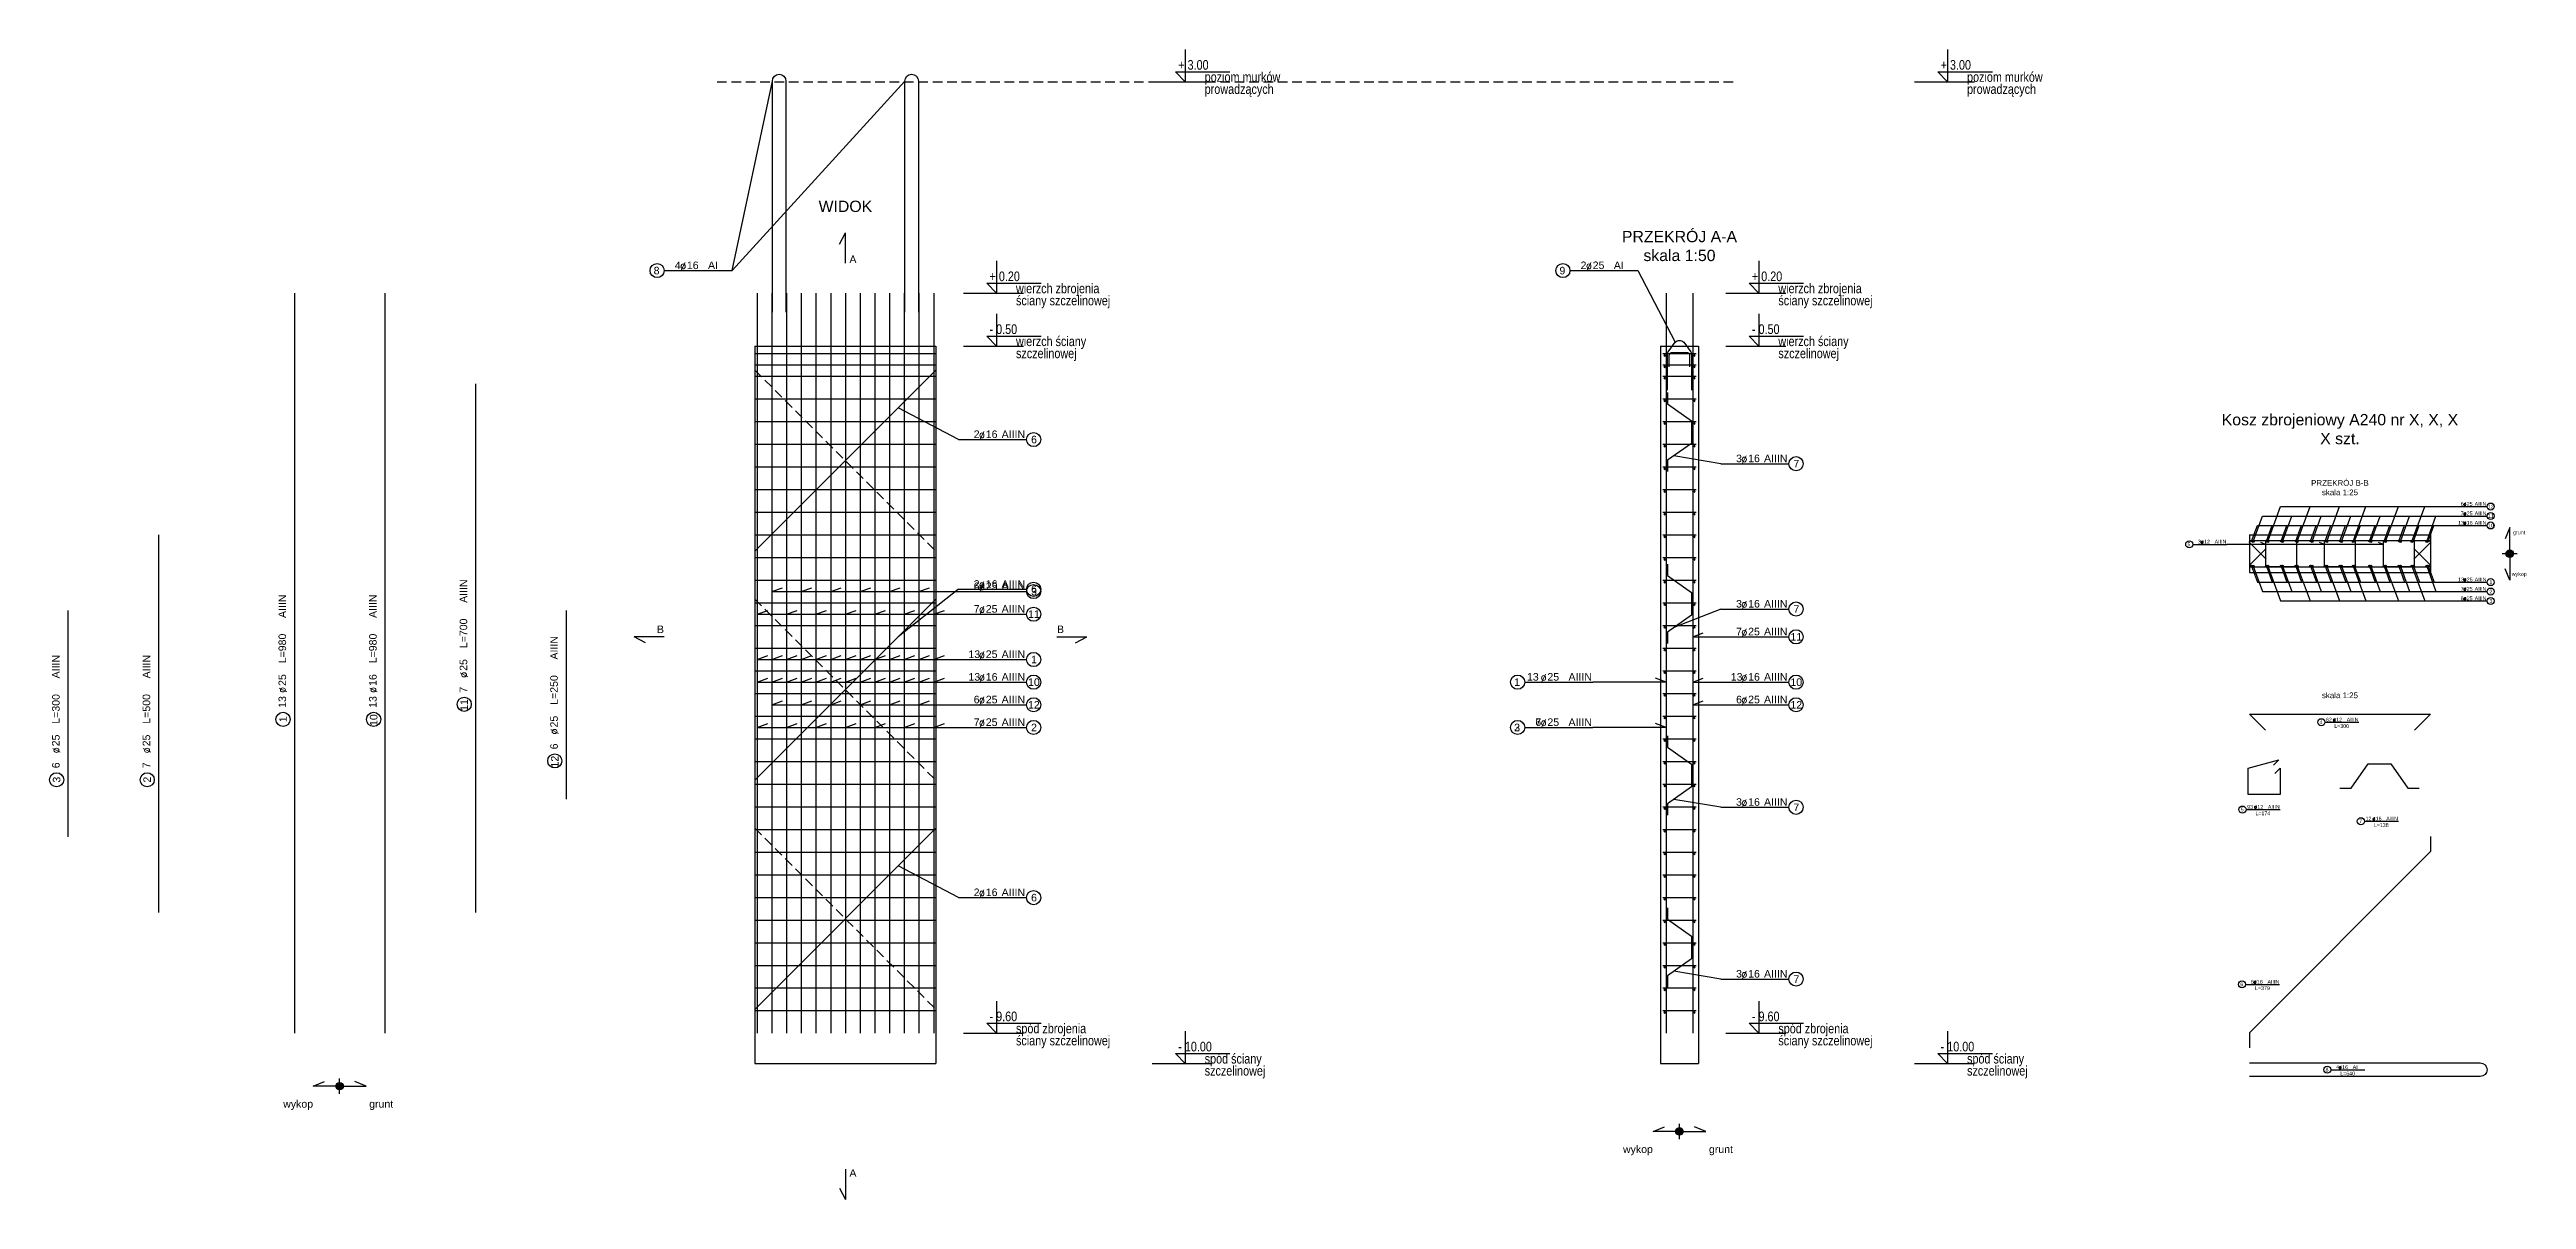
# Model space of a CAD drawing. Extents: x -5033 to 9347, y -16423 to -2430.
# Drawn here: x 2046 to 5327, y -16423 to -14900 of the extents above; entities that cross this region are included whole.
import ezdxf
from ezdxf.enums import TextEntityAlignment as Align

# ---------------------------------------------------------------- set-up
doc = ezdxf.new("R2010")
doc.units = 0
doc.header["$MEASUREMENT"] = 0
doc.linetypes.add('DASHED', pattern=[19.05, 12.7, -6.35])
for name, color, linetype in [('__SOL-KOTY_WYSOKOSCIOWE', 4, 'CONTINUOUS'), ('__SOL-OPISY', 4, 'CONTINUOUS'), ('__SOL-PRZERYWANA', 253, 'DASHED'), ('__SOL-WIDOK', 4, 'CONTINUOUS'), ('__SOL-ZBROJENIE', 3, 'CONTINUOUS')]:
    doc.layers.add(name, color=color, linetype=linetype)
doc.styles.add('ARIAL', font='arial.ttf', dxfattribs={"height": 2.5})
doc.styles.add('SIMPLEX', font='SIMPLEX.SHX', dxfattribs={"width": 0.8})
doc.styles.get("Standard").update_dxf_attribs({"font": 'arial.ttf'})

msp = doc.modelspace()

# ---------------------------------------------------------------- texts
at = {"layer": '__SOL-OPISY', "width": 2500, "attachment_point": 5}
for s, insert, char_height in [('\\P\\PWIDOK\\P', (3100, -15083), 15), ('\\P\\P\\PPRZEKRÓJ A-A\\Pskala 1:50\\P', (4205, -15123), 15), ('A\\P', (3110, -15178), 10), ('Kosz zbrojeniowy A240 nr X, X, X\\PX szt.\\P', (5080, -15403), 15), ('PRZEKRÓJ B-B\\Pskala 1:25\\P', (5080, -15480.5), 7.5), ('grunt\\P', (5317.5, -15540.5), 5), ('wykop\\P', (5317.5, -15595.5), 5), ('B\\P', (2855, -15668), 10), ('B\\P', (3385, -15668), 10), ('skala 1:25\\P', (5080, -15755.5), 7.5), ('wykop\\P', (2375, -16298), 10), ('grunt\\P', (2485, -16298), 10), ('wykop\\P', (4150, -16358), 10), ('grunt\\P', (4260, -16358), 10), ('A\\P', (3110, -16388), 10)]:
    msp.add_mtext(s, dxfattribs=dict(at, insert=insert, char_height=char_height))

# ---------------------------------------------------------------- blocks, each defined once
blk = doc.blocks.new('OPIS_PRET_BEZ_LINII')
at = {"layer": '__SOL-OPISY'}
blk.add_circle((25.7, 0), 9.36, dxfattribs=at)
at = {"layer": '__SOL-OPISY', "style": 'SIMPLEX', "width": 0.9}
blk.add_text(' %%c ', height=10, dxfattribs=at).set_placement((64.7, -4.8), align=Align.CENTER)
at = {"layer": '__SOL-OPISY', "style": 'ARIAL', "width": 0.8}
blk.add_attdef('NUMER', text='', height=10, dxfattribs=at).set_placement((25.7, 0), align=Align.MIDDLE)
blk.add_attdef('ILOSC', text='', height=10, dxfattribs=at).set_placement((56.9, -5.1), align=Align.RIGHT)
for tag, p in [('SREDNICA', (71, -5.1)), ('DLUGOSC', (95.1, -5.2)), ('STAL', (144.7, -5.2))]:
    blk.add_attdef(tag, p, '', height=10, dxfattribs=at)
blk = doc.blocks.new('OPIS_PRAWY')
at = {"layer": '__SOL-OPISY'}
blk.add_line((0, 0), (90, 0), dxfattribs=at)
blk.add_circle((99.4, 0), 9.36, dxfattribs=at)
at = {"layer": '__SOL-OPISY', "style": 'SIMPLEX', "width": 0.9}
blk.add_text(' %%c ', height=10, dxfattribs=at).set_placement((20.9, 0.5))
at = {"layer": '__SOL-OPISY', "style": 'ARIAL', "width": 0.8}
blk.add_attdef('ILOSC', text='', height=10, dxfattribs=at).set_placement((27.1, 0.1), align=Align.RIGHT)
for tag, p in [('SREDNICA', (35.4, 0.1)), ('STAL', (58.4, 0.5))]:
    blk.add_attdef(tag, p, '', height=10, dxfattribs=at)
for tag, p in [('NUMER', (99.4, 0)), ('DLUGOSC', (52.8, -6.1))]:
    blk.add_attdef(tag, text='', height=10, dxfattribs=at).set_placement(p, align=Align.MIDDLE)
blk = doc.blocks.new('OPIS_LEWY')
at = {"layer": '__SOL-OPISY'}
blk.add_line((-90, 0), (0, 0), dxfattribs=at)
blk.add_circle((-99.4, 0), 9.36, dxfattribs=at)
at = {"layer": '__SOL-OPISY', "style": 'SIMPLEX', "width": 0.9}
blk.add_text(' %%c ', height=10, dxfattribs=at).set_placement((-75, 0.5))
at = {"layer": '__SOL-OPISY', "style": 'ARIAL', "width": 0.8}
for tag, p in [('NUMER', (-99.4, 0)), ('DLUGOSC', (-58.9, -6.6))]:
    blk.add_attdef(tag, text='', height=10, dxfattribs=at).set_placement(p, align=Align.MIDDLE)
blk.add_attdef('ILOSC', text='', height=10, dxfattribs=at).set_placement((-74, 0.1), align=Align.RIGHT)
for tag, p in [('SREDNICA', (-65.8, 0.1)), ('STAL', (-42.7, 0.3))]:
    blk.add_attdef(tag, p, '', height=10, dxfattribs=at)
blk = doc.blocks.new('KOTA')
at = {"layer": '__SOL-KOTY_WYSOKOSCIOWE'}
for p, q in [((0, 33.4), (0, 0)), ((-34, 0), (28, 0)), ((0, 0), (-9.9, 10.4)), ((-9.9, 10.4), (46.5, 10.4))]:
    blk.add_line(p, q, dxfattribs=at)
at = {"layer": '__SOL-KOTY_WYSOKOSCIOWE', "style": 'ARIAL', "width": 0.8}
blk.add_attdef('RZEDNA', (500.5, 15.9), '', height=10.4, dxfattribs=at)

# ---------------------------------------------------------------- hatches: boundary and pattern name
at = {"layer": '__SOL-OPISY'}
for points in [[(5310, -15568, 1), (5300, -15568, 1)], [(2435, -16273, 1), (2425, -16273, 1)], [(4210, -16333, 1), (4200, -16333, 1)]]:
    msp.add_hatch(color=256, dxfattribs=at).paths.add_polyline_path(points)
at = {"layer": '__SOL-ZBROJENIE'}
for points in [[(4187.2, -15305.5, 1), (4184.8, -15305.5, 1)], [(4187.2, -15320.5, 1), (4184.8, -15320.5, 1)], [(4225.2, -15305.5, 1), (4222.8, -15305.5, 1)], [(4225.2, -15320.5, 1), (4222.8, -15320.5, 1)], [(4187.2, -15335.5, 1), (4184.8, -15335.5, 1)], [(4225.2, -15335.5, 1), (4222.8, -15335.5, 1)], [(4187.2, -15365.5, 1), (4184.8, -15365.5, 1)], [(4225.2, -15365.5, 1), (4222.8, -15365.5, 1)], [(4187.2, -15395.5, 1), (4184.8, -15395.5, 1)], [(4225.2, -15395.5, 1), (4222.8, -15395.5, 1)], [(4187.2, -15425.5, 1), (4184.8, -15425.5, 1)], [(4187.2, -15455.5, 1), (4184.8, -15455.5, 1)], [(4225.2, -15425.5, 1), (4222.8, -15425.5, 1)], [(4225.2, -15455.5, 1), (4222.8, -15455.5, 1)], [(4187.2, -15485.5, 1), (4184.8, -15485.5, 1)], [(4225.2, -15485.5, 1), (4222.8, -15485.5, 1)], [(4187.2, -15515.5, 1), (4184.8, -15515.5, 1)], [(4225.2, -15515.5, 1), (4222.8, -15515.5, 1)], [(4187.2, -15545.5, 1), (4184.8, -15545.5, 1)], [(4225.2, -15545.5, 1), (4222.8, -15545.5, 1)], [(4963.8, -15551.3, 1), (4962.2, -15551.3, 1)], [(4966.3, -15551.8, 1), (4963.8, -15551.8, 1)], [(4983.3, -15551.3, 1), (4981.7, -15551.3, 1)], [(4985.8, -15551.8, 1), (4983.3, -15551.8, 1)], [(5002.8, -15551.3, 1), (5001.2, -15551.3, 1)], [(5005.3, -15551.8, 1), (5002.8, -15551.8, 1)], [(5022.3, -15551.3, 1), (5020.7, -15551.3, 1)], [(5024.8, -15551.8, 1), (5022.3, -15551.8, 1)], [(5041.8, -15551.3, 1), (5040.2, -15551.3, 1)], [(5044.3, -15551.8, 1), (5041.8, -15551.8, 1)], [(5061.3, -15551.3, 1), (5059.7, -15551.3, 1)], [(5063.8, -15551.8, 1), (5061.3, -15551.8, 1)], [(5080.8, -15551.3, 1), (5079.2, -15551.3, 1)], [(5083.3, -15551.8, 1), (5080.8, -15551.8, 1)], [(5098.7, -15551.8, 1), (5096.2, -15551.8, 1)], [(5100.3, -15551.3, 1), (5098.7, -15551.3, 1)], [(5119.8, -15551.3, 1), (5118.2, -15551.3, 1)], [(5122.3, -15551.8, 1), (5119.8, -15551.8, 1)], [(5139.3, -15551.3, 1), (5137.7, -15551.3, 1)], [(5141.8, -15551.8, 1), (5139.3, -15551.8, 1)], [(5158.8, -15551.3, 1), (5157.2, -15551.3, 1)], [(5161.3, -15551.8, 1), (5158.8, -15551.8, 1)], [(5176.7, -15551.8, 1), (5174.2, -15551.8, 1)], [(5178.3, -15551.3, 1), (5176.7, -15551.3, 1)], [(5196.2, -15551.8, 1), (5193.7, -15551.8, 1)], [(5197.8, -15551.3, 1), (5196.2, -15551.3, 1)], [(4187.2, -15575.5, 1), (4184.8, -15575.5, 1)], [(4225.2, -15575.5, 1), (4222.8, -15575.5, 1)], [(4964.25, -15584.2, 1), (4961.75, -15584.2, 1)], [(4966.3, -15584.2, 1), (4963.8, -15584.2, 1)], [(4983.75, -15584.2, 1), (4981.25, -15584.2, 1)], [(4985.8, -15584.2, 1), (4983.3, -15584.2, 1)], [(5003.25, -15584.2, 1), (5000.75, -15584.2, 1)], [(5005.3, -15584.2, 1), (5002.8, -15584.2, 1)], [(5022.75, -15584.2, 1), (5020.25, -15584.2, 1)], [(5024.8, -15584.2, 1), (5022.3, -15584.2, 1)], [(5042.25, -15584.2, 1), (5039.75, -15584.2, 1)], [(5044.3, -15584.2, 1), (5041.8, -15584.2, 1)], [(5061.75, -15584.2, 1), (5059.25, -15584.2, 1)], [(5063.8, -15584.2, 1), (5061.3, -15584.2, 1)], [(5081.25, -15584.2, 1), (5078.75, -15584.2, 1)], [(5083.3, -15584.2, 1), (5080.8, -15584.2, 1)], [(5098.7, -15584.2, 1), (5096.2, -15584.2, 1)], [(5100.75, -15584.2, 1), (5098.25, -15584.2, 1)], [(5120.25, -15584.2, 1), (5117.75, -15584.2, 1)], [(5122.3, -15584.2, 1), (5119.8, -15584.2, 1)], [(5139.75, -15584.2, 1), (5137.25, -15584.2, 1)], [(5141.8, -15584.2, 1), (5139.3, -15584.2, 1)], [(5159.25, -15584.2, 1), (5156.75, -15584.2, 1)], [(5161.3, -15584.2, 1), (5158.8, -15584.2, 1)], [(5176.7, -15584.2, 1), (5174.2, -15584.2, 1)], [(5178.75, -15584.2, 1), (5176.25, -15584.2, 1)], [(5196.2, -15584.2, 1), (5193.7, -15584.2, 1)], [(5198.25, -15584.2, 1), (5195.75, -15584.2, 1)], [(4187.2, -15605.5, 1), (4184.8, -15605.5, 1)], [(4225.2, -15605.5, 1), (4222.8, -15605.5, 1)], [(4187.2, -15635.5, 1), (4184.8, -15635.5, 1)], [(4225.2, -15635.5, 1), (4222.8, -15635.5, 1)], [(4187.2, -15665.5, 1), (4184.8, -15665.5, 1)], [(4225.2, -15665.5, 1), (4222.8, -15665.5, 1)], [(4187.2, -15695.5, 1), (4184.8, -15695.5, 1)], [(4225.2, -15695.5, 1), (4222.8, -15695.5, 1)], [(4187.2, -15725.5, 1), (4184.8, -15725.5, 1)], [(4225.2, -15725.5, 1), (4222.8, -15725.5, 1)], [(4187.2, -15755.5, 1), (4184.8, -15755.5, 1)], [(4225.2, -15755.5, 1), (4222.8, -15755.5, 1)], [(4187.2, -15785.5, 1), (4184.8, -15785.5, 1)], [(4187.2, -15815.5, 1), (4184.8, -15815.5, 1)], [(4225.2, -15785.5, 1), (4222.8, -15785.5, 1)], [(4225.2, -15815.5, 1), (4222.8, -15815.5, 1)], [(4187.2, -15845.5, 1), (4184.8, -15845.5, 1)], [(4225.2, -15845.5, 1), (4222.8, -15845.5, 1)], [(4187.2, -15875.5, 1), (4184.8, -15875.5, 1)], [(4225.2, -15875.5, 1), (4222.8, -15875.5, 1)], [(4187.2, -15905.5, 1), (4184.8, -15905.5, 1)], [(4225.2, -15905.5, 1), (4222.8, -15905.5, 1)], [(4187.2, -15935.5, 1), (4184.8, -15935.5, 1)], [(4225.2, -15935.5, 1), (4222.8, -15935.5, 1)], [(4187.2, -15965.5, 1), (4184.8, -15965.5, 1)], [(4225.2, -15965.5, 1), (4222.8, -15965.5, 1)], [(4187.2, -15995.5, 1), (4184.8, -15995.5, 1)], [(4225.2, -15995.5, 1), (4222.8, -15995.5, 1)], [(4187.2, -16025.5, 1), (4184.8, -16025.5, 1)], [(4225.2, -16025.5, 1), (4222.8, -16025.5, 1)], [(4187.2, -16055.5, 1), (4184.8, -16055.5, 1)], [(4225.2, -16055.5, 1), (4222.8, -16055.5, 1)], [(4187.2, -16085.5, 1), (4184.8, -16085.5, 1)], [(4225.2, -16085.5, 1), (4222.8, -16085.5, 1)], [(4187.2, -16115.5, 1), (4184.8, -16115.5, 1)], [(4187.2, -16145.5, 1), (4184.8, -16145.5, 1)], [(4225.2, -16115.5, 1), (4222.8, -16115.5, 1)], [(4225.2, -16145.5, 1), (4222.8, -16145.5, 1)], [(4187.2, -16175.5, 1), (4184.8, -16175.5, 1)], [(4225.2, -16175.5, 1), (4222.8, -16175.5, 1)]]:
    msp.add_hatch(color=256, dxfattribs=at).paths.add_polyline_path(points)

# ---------------------------------------------------------------- linework, layer by layer
at = {"layer": '__SOL-OPISY'}
for p, q in [((2950, -15193), (3003.25, -14942)), ((2950, -15193), (3178.75, -14942)), ((3092, -15158), (3100, -15143)), ((3100, -15183), (3100, -15143)), ((4150, -15193), (4199.4, -15287.9)), ((3250, -15416.7), (3170, -15374.7)), ((4260, -15448.7), (4197.52, -15438.2)), ((4965.05, -15551.8), (4977.33, -15518)), ((4977.33, -15518), (5230, -15518)), ((4984.55, -15551.8), (5001.38, -15505.5)), ((5001.38, -15505.5), (5230, -15505.5)), ((5004.05, -15551.8), (5016.33, -15518)), ((5023.55, -15551.8), (5040.38, -15505.5)), ((5043.05, -15551.8), (5055.33, -15518)), ((5062.55, -15551.8), (5079.38, -15505.5)), ((5082.05, -15551.8), (5094.33, -15518)), ((5097.45, -15551.8), (5114.28, -15505.5)), ((5121.05, -15551.8), (5133.33, -15518)), ((5140.55, -15551.8), (5157.38, -15505.5)), ((5160.05, -15551.8), (5172.33, -15518)), ((5175.45, -15551.8), (5192.28, -15505.5)), ((5194.95, -15551.8), (5207.23, -15518)), ((4963, -15551.3), (4970.57, -15530.5)), ((4970.57, -15530.5), (5230, -15530.5)), ((4981.7, -15555.5), (4975.12, -15553.1)), ((4982.5, -15551.3), (4990.07, -15530.5)), ((5002, -15551.3), (5009.57, -15530.5)), ((5021.5, -15551.3), (5029.07, -15530.5)), ((5041, -15551.3), (5048.57, -15530.5)), ((5059.7, -15555.5), (5053.12, -15553.1)), ((5060.5, -15551.3), (5068.07, -15530.5)), ((5080, -15551.3), (5087.57, -15530.5)), ((5099.5, -15551.3), (5107.07, -15530.5)), ((5119, -15551.3), (5126.57, -15530.5)), ((5137.7, -15555.5), (5131.12, -15553.1)), ((5138.5, -15551.3), (5146.07, -15530.5)), ((5158, -15551.3), (5165.57, -15530.5)), ((5177.5, -15551.3), (5185.07, -15530.5)), ((5197, -15551.3), (5204.57, -15530.5)), ((5305, -15533), (5299, -15548)), ((5305, -15568), (5305, -15533)), ((5137.7, -15555.5), (4930, -15555.5)), ((4963, -15584.2), (4970.73, -15605.5)), ((4965.05, -15584.2), (4977.33, -15618)), ((4982.5, -15584.2), (4990.23, -15605.5)), ((4984.55, -15584.2), (5001.38, -15630.5)), ((5002, -15584.2), (5009.73, -15605.5)), ((5004.05, -15584.2), (5016.33, -15618)), ((5021.5, -15584.2), (5029.23, -15605.5)), ((5023.55, -15584.2), (5040.38, -15630.5)), ((5041, -15584.2), (5048.73, -15605.5)), ((5043.05, -15584.2), (5055.33, -15618)), ((5060.5, -15584.2), (5068.23, -15605.5)), ((5062.55, -15584.2), (5079.38, -15630.5)), ((5080, -15584.2), (5087.73, -15605.5)), ((5082.05, -15584.2), (5094.33, -15618)), ((5097.45, -15584.2), (5114.28, -15630.5)), ((5099.5, -15584.2), (5107.23, -15605.5)), ((5119, -15584.2), (5126.73, -15605.5)), ((5121.05, -15584.2), (5133.33, -15618)), ((5138.5, -15584.2), (5146.23, -15605.5)), ((5140.55, -15584.2), (5157.38, -15630.5)), ((5158, -15584.2), (5165.73, -15605.5)), ((5160.05, -15584.2), (5172.33, -15618)), ((5175.45, -15584.2), (5192.28, -15630.5)), ((5177.5, -15584.2), (5185.23, -15605.5)), ((5194.95, -15584.2), (5207.23, -15618)), ((5197, -15584.2), (5204.73, -15605.5)), ((5315, -15568), (5295, -15568)), ((5305, -15568), (5305, -15603)), ((3002.5, -15618), (3016.6, -15612.9)), ((3002.5, -15618), (3250, -15618)), ((3041.5, -15618), (3055.6, -15612.9)), ((3080.5, -15618), (3094.6, -15612.9)), ((3119.5, -15618), (3133.6, -15612.9)), ((3158.5, -15618), (3172.6, -15612.9)), ((3250, -15615), (3170, -15678)), ((3197.5, -15618), (3211.6, -15612.9)), ((4970.73, -15605.5), (5230, -15605.5)), ((4977.33, -15618), (5230, -15618)), ((5305, -15603), (5299, -15588)), ((2983, -15648), (2997.1, -15642.9)), ((2983, -15648), (3250, -15648)), ((3022, -15648), (3036.1, -15642.9)), ((3061, -15648), (3075.1, -15642.9)), ((3100, -15648), (3114.1, -15642.9)), ((3139, -15648), (3153.1, -15642.9)), ((3178, -15648), (3192.1, -15642.9)), ((3217, -15648), (3231.1, -15642.9)), ((4260, -15641.2), (4197.52, -15665.7)), ((5001.38, -15630.5), (5230, -15630.5)), ((2860, -15678), (2820, -15678)), ((2835, -15686), (2820, -15678)), ((3380, -15678), (3420, -15678)), ((3405, -15686), (3420, -15678)), ((4222.5, -15678), (4236.6, -15672.9)), ((4222.5, -15678), (4260, -15678)), ((2983, -15708), (2997.1, -15702.9)), ((2983, -15708), (3250, -15708)), ((3002.5, -15708), (3016.6, -15702.9)), ((3022, -15708), (3036.1, -15702.9)), ((3041.5, -15708), (3055.6, -15702.9)), ((3061, -15708), (3075.1, -15702.9)), ((3080.5, -15708), (3094.6, -15702.9)), ((3100, -15708), (3114.1, -15702.9)), ((3119.5, -15708), (3133.6, -15702.9)), ((3139, -15708), (3153.1, -15702.9)), ((3158.5, -15708), (3172.6, -15702.9)), ((3178, -15708), (3192.1, -15702.9)), ((3197.5, -15708), (3211.6, -15702.9)), ((3217, -15708), (3231.1, -15702.9)), ((2983, -15738), (2997.1, -15732.9)), ((2983, -15738), (3250, -15738)), ((3002.5, -15738), (3016.6, -15732.9)), ((3022, -15738), (3036.1, -15732.9)), ((3041.5, -15738), (3055.6, -15732.9)), ((3061, -15738), (3075.1, -15732.9)), ((3080.5, -15738), (3094.6, -15732.9)), ((3100, -15738), (3114.1, -15732.9)), ((3119.5, -15738), (3133.6, -15732.9)), ((3139, -15738), (3153.1, -15732.9)), ((3158.5, -15738), (3172.6, -15732.9)), ((3178, -15738), (3192.1, -15732.9)), ((3197.5, -15738), (3211.6, -15732.9)), ((3217, -15738), (3231.1, -15732.9)), ((4187.5, -15738), (4090, -15738)), ((4187.5, -15738), (4173.4, -15732.9)), ((4222.5, -15738), (4236.6, -15732.9)), ((4222.5, -15738), (4260, -15738)), ((3002.5, -15768), (3016.6, -15762.9)), ((3002.5, -15768), (3250, -15768)), ((3041.5, -15768), (3055.6, -15762.9)), ((3080.5, -15768), (3094.6, -15762.9)), ((3119.5, -15768), (3133.6, -15762.9)), ((3158.5, -15768), (3172.6, -15762.9)), ((3197.5, -15768), (3211.6, -15762.9)), ((4222.5, -15768), (4236.6, -15762.9)), ((4222.5, -15768), (4260, -15768)), ((2983, -15798), (2997.1, -15792.9)), ((2983, -15798), (3250, -15798)), ((3022, -15798), (3036.1, -15792.9)), ((3061, -15798), (3075.1, -15792.9)), ((3100, -15798), (3114.1, -15792.9)), ((3139, -15798), (3153.1, -15792.9)), ((3178, -15798), (3192.1, -15792.9)), ((3217, -15798), (3231.1, -15792.9)), ((4187.5, -15798), (4090, -15798)), ((4187.5, -15798), (4090, -15798)), ((4187.5, -15798), (4173.4, -15792.9)), ((4187.5, -15798), (4173.4, -15792.9)), ((4260, -15903.7), (4197.52, -15893.2)), ((3250, -16023.3), (3170, -15981.3)), ((4260, -16131.2), (4197.52, -16120.7)), ((2395, -16273), (2410, -16267)), ((2430, -16273), (2395, -16273)), ((2430, -16283), (2430, -16263)), ((2430, -16273), (2465, -16273)), ((2465, -16273), (2450, -16267)), ((4170, -16333), (4185, -16327)), ((4205, -16333), (4170, -16333)), ((4205, -16343), (4205, -16323)), ((4205, -16333), (4240, -16333)), ((4240, -16333), (4225, -16327)), ((3100, -16383), (3100, -16423)), ((3092, -16408), (3100, -16423))]:
    msp.add_line(p, q, dxfattribs=at)
for centre in [(5305, -15568), (2430, -16273), (4205, -16333)]:
    msp.add_circle(centre, 5, dxfattribs=at)
at = {"layer": '__SOL-PRZERYWANA'}
msp.add_line((2930, -14943), (4280, -14943), dxfattribs=at)
for points in [[(2980, -15304.7), (2980, -15324.7), (3220, -15564.7), (3220, -15584.7)], [(2980, -15608), (2980, -15628), (3220, -15868), (3220, -15888)], [(2980, -15911.3), (2980, -15931.3), (3220, -16171.3), (3220, -16191.3)]]:
    msp.add_lwpolyline(points, dxfattribs=at)
at = {"layer": '__SOL-WIDOK'}
for p, q in [((2980, -15293), (2980, -16243)), ((2980, -15293), (3220, -15293)), ((3220, -15293), (3220, -16243)), ((4180, -15293), (4180, -16243)), ((4180, -15293), (4230, -15293)), ((4230, -15293), (4230, -16243)), ((4960, -15543), (4960, -15593)), ((4960, -15543), (5200, -15543)), ((5200, -15543), (5200, -15593)), ((4960, -15593), (5200, -15593)), ((2980, -16243), (3220, -16243)), ((4180, -16243), (4230, -16243))]:
    msp.add_line(p, q, dxfattribs=at)
at = {"layer": '__SOL-ZBROJENIE'}
for p, q in [((2370, -15223), (2370, -16203)), ((2490, -15223), (2490, -16203)), ((2983, -15223), (2983, -16203)), ((3002.5, -15223), (3002.5, -16203)), ((3022, -15223), (3022, -16203)), ((3041.5, -15223), (3041.5, -16203)), ((3061, -15223), (3061, -16203)), ((3080.5, -15223), (3080.5, -16203)), ((3100, -15223), (3100, -16203)), ((3119.5, -15223), (3119.5, -16203)), ((3139, -15223), (3139, -16203)), ((3158.5, -15223), (3158.5, -16203)), ((3178, -15223), (3178, -16203)), ((3197.5, -15223), (3197.5, -16203)), ((3217, -15223), (3217, -16203)), ((4187.5, -15223), (4187.5, -16203)), ((4222.5, -15223), (4222.5, -16203)), ((2980, -15303), (3220, -15303)), ((2980, -15318), (3220, -15318)), ((4183, -15303), (4227, -15303)), ((4183, -15318), (4227, -15318)), ((2610, -15343), (2610, -16043)), ((2980, -15333), (3220, -15333)), ((4183, -15333), (4227, -15333)), ((2980, -15363), (3220, -15363)), ((4183, -15363), (4227, -15363)), ((2980, -15393), (3220, -15393)), ((4183, -15393), (4227, -15393)), ((2980, -15423), (3220, -15423)), ((2980, -15453), (3220, -15453)), ((4183, -15423), (4227, -15423)), ((4183, -15453), (4227, -15453)), ((2980, -15483), (3220, -15483)), ((4183, -15483), (4227, -15483)), ((2980, -15513), (3220, -15513)), ((4183, -15513), (4227, -15513)), ((2190, -15543), (2190, -16043)), ((2980, -15543), (3220, -15543)), ((4183, -15543), (4227, -15543)), ((2980, -15573), (3220, -15573)), ((4183, -15573), (4227, -15573)), ((2980, -15603), (3220, -15603)), ((4183, -15603), (4227, -15603)), ((2070, -15643), (2070, -15943)), ((2730, -15643), (2730, -15893)), ((2980, -15633), (3220, -15633)), ((4183, -15633), (4227, -15633)), ((2980, -15663), (3220, -15663)), ((4183, -15663), (4227, -15663)), ((2980, -15693), (3220, -15693)), ((4183, -15693), (4227, -15693)), ((2980, -15723), (3220, -15723)), ((4183, -15723), (4227, -15723)), ((2980, -15753), (3220, -15753)), ((2980, -15783), (3220, -15783)), ((4183, -15753), (4227, -15753)), ((4183, -15783), (4227, -15783)), ((2980, -15813), (3220, -15813)), ((4183, -15813), (4227, -15813)), ((2980, -15843), (3220, -15843)), ((4183, -15843), (4227, -15843)), ((2980, -15873), (3220, -15873)), ((4183, -15873), (4227, -15873)), ((2980, -15903), (3220, -15903)), ((4183, -15903), (4227, -15903)), ((2980, -15933), (3220, -15933)), ((4183, -15933), (4227, -15933)), ((2980, -15963), (3220, -15963)), ((4183, -15963), (4227, -15963)), ((2980, -15993), (3220, -15993)), ((4183, -15993), (4227, -15993)), ((2980, -16023), (3220, -16023)), ((4183, -16023), (4227, -16023)), ((2980, -16053), (3220, -16053)), ((4183, -16053), (4227, -16053)), ((2980, -16083), (3220, -16083)), ((4183, -16083), (4227, -16083)), ((2980, -16113), (3220, -16113)), ((2980, -16143), (3220, -16143)), ((4183, -16113), (4227, -16113)), ((4183, -16143), (4227, -16143)), ((2980, -16173), (3220, -16173)), ((4183, -16173), (4227, -16173))]:
    msp.add_line(p, q, dxfattribs=at)
for points in [[(3003.25, -15247.9), (3003.25, -14942, -1), (3021.25, -14942), (3021.25, -15247.9)], [(3178.75, -15247.9), (3178.75, -14942, -1), (3196.75, -14942), (3196.75, -15247.9)], [(4189, -15351.5), (4189, -15303, -0.16), (4190, -15300.4), (4199.4, -15287.9, -0.45), (4210.6, -15287.9), (4220, -15300.4, -0.16), (4221, -15303), (4221, -15351.5)], [(4191.5, -15320.5), (4191.5, -15305.5, -0.48), (4195.5, -15301.5), (4214.5, -15301.5, -0.48), (4218.5, -15305.5), (4218.5, -15320.5)], [(4982.21, -15575.2), (4961, -15554, -0.7), (4961.5, -15550.5), (5198.5, -15550.5, -0.7), (5199, -15554), (5177.79, -15575.2)], [(4982.21, -15575.2), (4961, -15554, -0.7), (4961.5, -15550.5), (5198.5, -15550.5, -0.7), (5199, -15554), (5177.79, -15575.2)], [(4982.21, -15560.8), (4961, -15582, 0.7), (4961.5, -15585.5), (5198.5, -15585.5, 0.7), (5199, -15582), (5177.79, -15560.8)], [(4982.21, -15560.8), (4961, -15582, 0.7), (4961.5, -15585.5), (5198.5, -15585.5, 0.7), (5199, -15582), (5177.79, -15560.8)], [(4960, -16242.2), (5265.86, -16242.2, -1), (5265.86, -16260.2), (4960, -16260.2)]]:
    msp.add_lwpolyline(points, format="xyb", dxfattribs=at)
for points in [[(3220, -15304.7), (3220, -15324.7), (2980, -15564.7), (2980, -15584.7)], [(4189, -15354.3), (4189, -15369.3), (4221, -15391.8), (4221, -15421.8), (4189, -15444.2), (4189, -15459.2)], [(4189, -15581.8), (4189, -15596.8), (4221, -15619.2), (4221, -15649.2), (4189, -15671.7), (4189, -15686.7)], [(3220, -15608), (3220, -15628), (2980, -15868), (2980, -15888)], [(4981.21, -15801.7), (4960, -15780.5), (5200, -15780.5), (5178.79, -15801.7)], [(4189, -15809.3), (4189, -15824.3), (4221, -15846.8), (4221, -15876.8), (4189, -15899.2), (4189, -15914.2)], [(4993.53, -15858.8), (5000.6, -15851.7), (5000.6, -15886.7), (4958.4, -15886.7), (4958.4, -15851.7), (4999.16, -15840.8), (4992.09, -15847.9)], [(5080, -15878.2), (5095, -15878.2), (5117.41, -15846.2), (5147.41, -15846.2), (5169.81, -15878.2), (5184.81, -15878.2)], [(3220, -15911.3), (3220, -15931.3), (2980, -16171.3), (2980, -16191.3)], [(5200, -15942.2), (5200, -15962.2), (4960, -16202.2), (4960, -16222.2)], [(4189, -16036.8), (4189, -16051.8), (4221, -16074.2), (4221, -16104.2), (4189, -16126.7), (4189, -16141.7)]]:
    msp.add_lwpolyline(points, dxfattribs=at)
for points in [[(4982.2, -15550.5), (5021.8, -15550.5, -0.414214), (5022.3, -15551), (5022.3, -15585, -0.414214), (5021.8, -15585.5), (4982.2, -15585.5, -0.414214), (4981.7, -15585), (4981.7, -15551, -0.414214)], [(5060.2, -15550.5), (5099.8, -15550.5, -0.414214), (5100.3, -15551), (5100.3, -15585, -0.414214), (5099.8, -15585.5), (5060.2, -15585.5, -0.414214), (5059.7, -15585), (5059.7, -15551, -0.414214)], [(5138.2, -15550.5), (5177.8, -15550.5, -0.414214), (5178.3, -15551), (5178.3, -15585, -0.414214), (5177.8, -15585.5), (5138.2, -15585.5, -0.414214), (5137.7, -15585), (5137.7, -15551, -0.414214)]]:
    msp.add_lwpolyline(points, format="xyb", close=True, dxfattribs=at)
for centre, radius in [((4186, -15305.5), 1.2), ((4186, -15320.5), 1.2), ((4224, -15305.5), 1.2), ((4224, -15320.5), 1.2), ((4186, -15335.5), 1.2), ((4224, -15335.5), 1.2), ((4186, -15365.5), 1.2), ((4224, -15365.5), 1.2), ((4186, -15395.5), 1.2), ((4224, -15395.5), 1.2), ((4186, -15425.5), 1.2), ((4186, -15455.5), 1.2), ((4224, -15425.5), 1.2), ((4224, -15455.5), 1.2), ((4186, -15485.5), 1.2), ((4224, -15485.5), 1.2), ((4186, -15515.5), 1.2), ((4224, -15515.5), 1.2), ((4186, -15545.5), 1.2), ((4224, -15545.5), 1.2), ((4963, -15551.3), 0.8), ((4965.05, -15551.8), 1.25), ((4982.5, -15551.3), 0.8), ((4984.55, -15551.8), 1.25), ((5002, -15551.3), 0.8), ((5004.05, -15551.8), 1.25), ((5021.5, -15551.3), 0.8), ((5023.55, -15551.8), 1.25), ((5041, -15551.3), 0.8), ((5043.05, -15551.8), 1.25), ((5060.5, -15551.3), 0.8), ((5062.55, -15551.8), 1.25), ((5080, -15551.3), 0.8), ((5082.05, -15551.8), 1.25), ((5097.45, -15551.8), 1.25), ((5099.5, -15551.3), 0.8), ((5119, -15551.3), 0.8), ((5121.05, -15551.8), 1.25), ((5138.5, -15551.3), 0.8), ((5140.55, -15551.8), 1.25), ((5158, -15551.3), 0.8), ((5160.05, -15551.8), 1.25), ((5175.45, -15551.8), 1.25), ((5177.5, -15551.3), 0.8), ((5194.95, -15551.8), 1.25), ((5197, -15551.3), 0.8), ((4186, -15575.5), 1.2), ((4224, -15575.5), 1.2), ((4963, -15584.2), 1.25), ((4965.05, -15584.2), 1.25), ((4982.5, -15584.2), 1.25), ((4984.55, -15584.2), 1.25), ((5002, -15584.2), 1.25), ((5004.05, -15584.2), 1.25), ((5021.5, -15584.2), 1.25), ((5023.55, -15584.2), 1.25), ((5041, -15584.2), 1.25), ((5043.05, -15584.2), 1.25), ((5060.5, -15584.2), 1.25), ((5062.55, -15584.2), 1.25), ((5080, -15584.2), 1.25), ((5082.05, -15584.2), 1.25), ((5097.45, -15584.2), 1.25), ((5099.5, -15584.2), 1.25), ((5119, -15584.2), 1.25), ((5121.05, -15584.2), 1.25), ((5138.5, -15584.2), 1.25), ((5140.55, -15584.2), 1.25), ((5158, -15584.2), 1.25), ((5160.05, -15584.2), 1.25), ((5175.45, -15584.2), 1.25), ((5177.5, -15584.2), 1.25), ((5194.95, -15584.2), 1.25), ((5197, -15584.2), 1.25), ((4186, -15605.5), 1.2), ((4224, -15605.5), 1.2), ((4186, -15635.5), 1.2), ((4224, -15635.5), 1.2), ((4186, -15665.5), 1.2), ((4224, -15665.5), 1.2), ((4186, -15695.5), 1.2), ((4224, -15695.5), 1.2), ((4186, -15725.5), 1.2), ((4224, -15725.5), 1.2), ((4186, -15755.5), 1.2), ((4224, -15755.5), 1.2), ((4186, -15785.5), 1.2), ((4186, -15815.5), 1.2), ((4224, -15785.5), 1.2), ((4224, -15815.5), 1.2), ((4186, -15845.5), 1.2), ((4224, -15845.5), 1.2), ((4186, -15875.5), 1.2), ((4224, -15875.5), 1.2), ((4186, -15905.5), 1.2), ((4224, -15905.5), 1.2), ((4186, -15935.5), 1.2), ((4224, -15935.5), 1.2), ((4186, -15965.5), 1.2), ((4224, -15965.5), 1.2), ((4186, -15995.5), 1.2), ((4224, -15995.5), 1.2), ((4186, -16025.5), 1.2), ((4224, -16025.5), 1.2), ((4186, -16055.5), 1.2), ((4224, -16055.5), 1.2), ((4186, -16085.5), 1.2), ((4224, -16085.5), 1.2), ((4186, -16115.5), 1.2), ((4186, -16145.5), 1.2), ((4224, -16115.5), 1.2), ((4224, -16145.5), 1.2), ((4186, -16175.5), 1.2), ((4224, -16175.5), 1.2)]:
    msp.add_circle(centre, radius, dxfattribs=at)

# ---------------------------------------------------------------- block references
at = {"layer": '__SOL-KOTY_WYSOKOSCIOWE'}
ref = msp.add_blockref('KOTA', (3550, -14943), dxfattribs=dict(at, xscale=1.28, yscale=1.28, zscale=1.28))
ref.add_attrib('RZEDNA', '+ 3.00', (3541, -14927), dxfattribs={"height": 12.8, "style": 'ARIAL', "width": 0.8})
ref.add_attrib('OPIS1', 'poziom murków', (3576, -14943), dxfattribs={"height": 12.8, "style": 'ARIAL', "width": 0.8})
ref.add_attrib('OPIS2', 'prowadzących', (3576, -14959), dxfattribs={"height": 12.8, "style": 'ARIAL', "width": 0.8})
ref = msp.add_blockref('KOTA', (4560, -14943), dxfattribs=dict(at, xscale=1.28, yscale=1.28, zscale=1.28))
ref.add_attrib('RZEDNA', '+ 3.00', (4551, -14927), dxfattribs={"height": 12.8, "style": 'ARIAL', "width": 0.8})
ref.add_attrib('OPIS1', 'poziom murków', (4586, -14943), dxfattribs={"height": 12.8, "style": 'ARIAL', "width": 0.8})
ref.add_attrib('OPIS2', 'prowadzących', (4586, -14959), dxfattribs={"height": 12.8, "style": 'ARIAL', "width": 0.8})
ref = msp.add_blockref('KOTA', (3300, -15223), dxfattribs=dict(at, xscale=1.28, yscale=1.28, zscale=1.28))
ref.add_attrib('RZEDNA', '+ 0.20', (3291, -15207), dxfattribs={"height": 12.8, "style": 'ARIAL', "width": 0.8})
ref.add_attrib('OPIS1', 'wierzch zbrojenia', (3326, -15223), dxfattribs={"height": 12.8, "style": 'ARIAL', "width": 0.8})
ref.add_attrib('OPIS2', 'ściany szczelinowej', (3326, -15239), dxfattribs={"height": 12.8, "style": 'ARIAL', "width": 0.8})
ref = msp.add_blockref('KOTA', (4310, -15223), dxfattribs=dict(at, xscale=1.28, yscale=1.28, zscale=1.28))
ref.add_attrib('RZEDNA', '+ 0.20', (4301, -15207), dxfattribs={"height": 12.8, "style": 'ARIAL', "width": 0.8})
ref.add_attrib('OPIS1', 'wierzch zbrojenia', (4336, -15223), dxfattribs={"height": 12.8, "style": 'ARIAL', "width": 0.8})
ref.add_attrib('OPIS2', 'ściany szczelinowej', (4336, -15239), dxfattribs={"height": 12.8, "style": 'ARIAL', "width": 0.8})
ref = msp.add_blockref('KOTA', (3300, -15293), dxfattribs=dict(at, xscale=1.28, yscale=1.28, zscale=1.28))
ref.add_attrib('RZEDNA', '- 0.50', (3291, -15277), dxfattribs={"height": 12.8, "style": 'ARIAL', "width": 0.8})
ref.add_attrib('OPIS1', 'wierzch ściany', (3326, -15293), dxfattribs={"height": 12.8, "style": 'ARIAL', "width": 0.8})
ref.add_attrib('OPIS2', 'szczelinowej', (3326, -15309), dxfattribs={"height": 12.8, "style": 'ARIAL', "width": 0.8})
ref = msp.add_blockref('KOTA', (4310, -15293), dxfattribs=dict(at, xscale=1.28, yscale=1.28, zscale=1.28))
ref.add_attrib('RZEDNA', '- 0.50', (4301, -15277), dxfattribs={"height": 12.8, "style": 'ARIAL', "width": 0.8})
ref.add_attrib('OPIS1', 'wierzch ściany', (4336, -15293), dxfattribs={"height": 12.8, "style": 'ARIAL', "width": 0.8})
ref.add_attrib('OPIS2', 'szczelinowej', (4336, -15309), dxfattribs={"height": 12.8, "style": 'ARIAL', "width": 0.8})
ref = msp.add_blockref('KOTA', (3300, -16203), dxfattribs=dict(at, xscale=1.28, yscale=1.28, zscale=1.28))
ref.add_attrib('RZEDNA', '- 9.60', (3291, -16187), dxfattribs={"height": 12.8, "style": 'ARIAL', "width": 0.8})
ref.add_attrib('OPIS1', 'spód zbrojenia', (3326, -16203), dxfattribs={"height": 12.8, "style": 'ARIAL', "width": 0.8})
ref.add_attrib('OPIS2', 'ściany szczelinowej', (3326, -16219), dxfattribs={"height": 12.8, "style": 'ARIAL', "width": 0.8})
ref = msp.add_blockref('KOTA', (4310, -16203), dxfattribs=dict(at, xscale=1.28, yscale=1.28, zscale=1.28))
ref.add_attrib('RZEDNA', '- 9.60', (4301, -16187), dxfattribs={"height": 12.8, "style": 'ARIAL', "width": 0.8})
ref.add_attrib('OPIS1', 'spód zbrojenia', (4336, -16203), dxfattribs={"height": 12.8, "style": 'ARIAL', "width": 0.8})
ref.add_attrib('OPIS2', 'ściany szczelinowej', (4336, -16219), dxfattribs={"height": 12.8, "style": 'ARIAL', "width": 0.8})
ref = msp.add_blockref('KOTA', (3550, -16243), dxfattribs=dict(at, xscale=1.28, yscale=1.28, zscale=1.28))
ref.add_attrib('RZEDNA', '- 10.00', (3541, -16227), dxfattribs={"height": 12.8, "style": 'ARIAL', "width": 0.8})
ref.add_attrib('OPIS1', 'spód ściany', (3576, -16243), dxfattribs={"height": 12.8, "style": 'ARIAL', "width": 0.8})
ref.add_attrib('OPIS2', 'szczelinowej', (3576, -16259), dxfattribs={"height": 12.8, "style": 'ARIAL', "width": 0.8})
ref = msp.add_blockref('KOTA', (4560, -16243), dxfattribs=dict(at, xscale=1.28, yscale=1.28, zscale=1.28))
ref.add_attrib('RZEDNA', '- 10.00', (4551, -16227), dxfattribs={"height": 12.8, "style": 'ARIAL', "width": 0.8})
ref.add_attrib('OPIS1', 'spód ściany', (4586, -16243), dxfattribs={"height": 12.8, "style": 'ARIAL', "width": 0.8})
ref.add_attrib('OPIS2', 'szczelinowej', (4586, -16259), dxfattribs={"height": 12.8, "style": 'ARIAL', "width": 0.8})
at = {"layer": '__SOL-OPISY'}
ref = msp.add_blockref('OPIS_LEWY', (2950, -15193), dxfattribs=at)
ref.add_attrib('ILOSC', '4', (2874, -15191), dxfattribs={"height": 10, "style": 'ARIAL'})
ref.add_attrib('SREDNICA', '16', (2890, -15191), dxfattribs={"height": 10, "style": 'ARIAL'})
ref.add_attrib('STAL', 'AI', (2918, -15191), dxfattribs={"height": 10, "style": 'ARIAL'})
ref.add_attrib('NUMER', '8', (2846, -15198), dxfattribs={"height": 10, "style": 'ARIAL'})
ref = msp.add_blockref('OPIS_LEWY', (4150, -15193), dxfattribs=at)
ref.add_attrib('ILOSC', '2', (4074, -15191), dxfattribs={"height": 10, "style": 'ARIAL'})
ref.add_attrib('SREDNICA', '25', (4090, -15191), dxfattribs={"height": 10, "style": 'ARIAL'})
ref.add_attrib('STAL', 'AI', (4118, -15191), dxfattribs={"height": 10, "style": 'ARIAL'})
ref.add_attrib('NUMER', '9', (4046, -15198), dxfattribs={"height": 10, "style": 'ARIAL'})
ref = msp.add_blockref('OPIS_PRAWY', (3250, -15416.7), dxfattribs=at)
ref.add_attrib('ILOSC', '2', (3270, -15414.7), dxfattribs={"height": 10, "style": 'ARIAL'})
ref.add_attrib('SREDNICA', '16', (3286, -15414.7), dxfattribs={"height": 10, "style": 'ARIAL'})
ref.add_attrib('STAL', 'AIIIN', (3307, -15414.7), dxfattribs={"height": 10, "style": 'ARIAL'})
ref.add_attrib('NUMER', '6', (3346, -15421.7), dxfattribs={"height": 10, "style": 'ARIAL'})
ref = msp.add_blockref('OPIS_PRAWY', (4260, -15448.7), dxfattribs=at)
ref.add_attrib('ILOSC', '3', (4280, -15446.7), dxfattribs={"height": 10, "style": 'ARIAL'})
ref.add_attrib('SREDNICA', '16', (4296, -15446.7), dxfattribs={"height": 10, "style": 'ARIAL'})
ref.add_attrib('STAL', 'AIIIN', (4317, -15446.7), dxfattribs={"height": 10, "style": 'ARIAL'})
ref.add_attrib('NUMER', '7', (4356, -15453.7), dxfattribs={"height": 10, "style": 'ARIAL'})
ref = msp.add_blockref('OPIS_PRAWY', (5230, -15505.5), dxfattribs=dict(at, xscale=0.5, yscale=0.5, zscale=0.5))
ref.add_attrib('ILOSC', '6', (5240, -15504.5), dxfattribs={"height": 5, "style": 'ARIAL'})
ref.add_attrib('SREDNICA', '25', (5248, -15504.5), dxfattribs={"height": 5, "style": 'ARIAL'})
ref.add_attrib('STAL', 'AIIIN', (5258.5, -15504.5), dxfattribs={"height": 5, "style": 'ARIAL'})
ref.add_attrib('NUMER', '12', (5276, -15508), dxfattribs={"height": 5, "style": 'ARIAL'})
ref = msp.add_blockref('OPIS_PRAWY', (5230, -15518), dxfattribs=dict(at, xscale=0.5, yscale=0.5, zscale=0.5))
ref.add_attrib('ILOSC', '7', (5240, -15517), dxfattribs={"height": 5, "style": 'ARIAL'})
ref.add_attrib('SREDNICA', '25', (5248, -15517), dxfattribs={"height": 5, "style": 'ARIAL'})
ref.add_attrib('STAL', 'AIIIN', (5258.5, -15517), dxfattribs={"height": 5, "style": 'ARIAL'})
ref.add_attrib('NUMER', '11', (5276, -15520.5), dxfattribs={"height": 5, "style": 'ARIAL'})
ref = msp.add_blockref('OPIS_LEWY', (4930, -15555.5), dxfattribs=dict(at, xscale=0.5, yscale=0.5, zscale=0.5))
ref.add_attrib('ILOSC', '3', (4892, -15554.5), dxfattribs={"height": 5, "style": 'ARIAL'})
ref.add_attrib('SREDNICA', '12', (4900, -15554.5), dxfattribs={"height": 5, "style": 'ARIAL'})
ref.add_attrib('STAL', 'AIIIN', (4914, -15554.5), dxfattribs={"height": 5, "style": 'ARIAL'})
ref.add_attrib('NUMER', '5', (4878, -15558), dxfattribs={"height": 5, "style": 'ARIAL'})
ref = msp.add_blockref('OPIS_PRAWY', (5230, -15530.5), dxfattribs=dict(at, xscale=0.5, yscale=0.5, zscale=0.5))
ref.add_attrib('ILOSC', '13', (5236.5, -15529.5), dxfattribs={"height": 5, "style": 'ARIAL'})
ref.add_attrib('SREDNICA', '16', (5248, -15529.5), dxfattribs={"height": 5, "style": 'ARIAL'})
ref.add_attrib('STAL', 'AIIIN', (5258.5, -15529.5), dxfattribs={"height": 5, "style": 'ARIAL'})
ref.add_attrib('NUMER', '10', (5276, -15533), dxfattribs={"height": 5, "style": 'ARIAL'})
ref = msp.add_blockref('OPIS_PRET_BEZ_LINII', (2595, -15793), dxfattribs=dict(at, rotation=90))
ref.add_attrib('NUMER', '11', (2600, -15776), dxfattribs={"height": 10, "rotation": 90, "style": 'ARIAL'})
ref.add_attrib('ILOSC', '7', (2599, -15752), dxfattribs={"height": 10, "rotation": 90, "style": 'ARIAL'})
ref.add_attrib('SREDNICA', '25', (2599, -15723), dxfattribs={"height": 10, "rotation": 90, "style": 'ARIAL'})
ref.add_attrib('DLUGOSC', 'L=700', (2599, -15693), dxfattribs={"height": 10, "rotation": 90, "style": 'ARIAL'})
ref.add_attrib('STAL', 'AIIIN', (2599, -15633), dxfattribs={"height": 10, "rotation": 90, "style": 'ARIAL'})
ref = msp.add_blockref('OPIS_PRAWY', (3250, -15615), dxfattribs=at)
ref.add_attrib('ILOSC', '2', (3270, -15613), dxfattribs={"height": 10, "style": 'ARIAL'})
ref.add_attrib('SREDNICA', '16', (3286, -15613), dxfattribs={"height": 10, "style": 'ARIAL'})
ref.add_attrib('STAL', 'AIIIN', (3307, -15613), dxfattribs={"height": 10, "style": 'ARIAL'})
ref.add_attrib('NUMER', '6', (3346, -15620), dxfattribs={"height": 10, "style": 'ARIAL'})
ref = msp.add_blockref('OPIS_PRAWY', (3250, -15618), dxfattribs=at)
ref.add_attrib('ILOSC', '6', (3270, -15616), dxfattribs={"height": 10, "style": 'ARIAL'})
ref.add_attrib('SREDNICA', '25', (3286, -15616), dxfattribs={"height": 10, "style": 'ARIAL'})
ref.add_attrib('STAL', 'AIIIN', (3307, -15616), dxfattribs={"height": 10, "style": 'ARIAL'})
ref.add_attrib('NUMER', '3', (3346, -15623), dxfattribs={"height": 10, "style": 'ARIAL'})
ref = msp.add_blockref('OPIS_PRAWY', (5230, -15605.5), dxfattribs=dict(at, xscale=0.5, yscale=0.5, zscale=0.5))
ref.add_attrib('ILOSC', '13', (5236.5, -15604.5), dxfattribs={"height": 5, "style": 'ARIAL'})
ref.add_attrib('SREDNICA', '25', (5248, -15604.5), dxfattribs={"height": 5, "style": 'ARIAL'})
ref.add_attrib('STAL', 'AIIIN', (5258.5, -15604.5), dxfattribs={"height": 5, "style": 'ARIAL'})
ref.add_attrib('NUMER', '1', (5278, -15608), dxfattribs={"height": 5, "style": 'ARIAL'})
ref = msp.add_blockref('OPIS_PRAWY', (5230, -15618), dxfattribs=dict(at, xscale=0.5, yscale=0.5, zscale=0.5))
ref.add_attrib('ILOSC', '7', (5240, -15617), dxfattribs={"height": 5, "style": 'ARIAL'})
ref.add_attrib('SREDNICA', '25', (5248, -15617), dxfattribs={"height": 5, "style": 'ARIAL'})
ref.add_attrib('STAL', 'AIIIN', (5258.5, -15617), dxfattribs={"height": 5, "style": 'ARIAL'})
ref.add_attrib('NUMER', '2', (5278, -15620.5), dxfattribs={"height": 5, "style": 'ARIAL'})
ref = msp.add_blockref('OPIS_PRET_BEZ_LINII', (2355, -15813), dxfattribs=dict(at, rotation=90))
ref.add_attrib('NUMER', '1', (2360, -15791), dxfattribs={"height": 10, "rotation": 90, "style": 'ARIAL'})
ref.add_attrib('ILOSC', '13', (2359, -15772), dxfattribs={"height": 10, "rotation": 90, "style": 'ARIAL'})
ref.add_attrib('SREDNICA', '25', (2359, -15743), dxfattribs={"height": 10, "rotation": 90, "style": 'ARIAL'})
ref.add_attrib('DLUGOSC', 'L=980', (2359, -15713), dxfattribs={"height": 10, "rotation": 90, "style": 'ARIAL'})
ref.add_attrib('STAL', 'AIIIN', (2359, -15653), dxfattribs={"height": 10, "rotation": 90, "style": 'ARIAL'})
ref = msp.add_blockref('OPIS_PRET_BEZ_LINII', (2475, -15813), dxfattribs=dict(at, rotation=90))
ref.add_attrib('NUMER', '10', (2480, -15796), dxfattribs={"height": 10, "rotation": 90, "style": 'ARIAL'})
ref.add_attrib('ILOSC', '13', (2479, -15772), dxfattribs={"height": 10, "rotation": 90, "style": 'ARIAL'})
ref.add_attrib('SREDNICA', '16', (2479, -15743), dxfattribs={"height": 10, "rotation": 90, "style": 'ARIAL'})
ref.add_attrib('DLUGOSC', 'L=980', (2479, -15713), dxfattribs={"height": 10, "rotation": 90, "style": 'ARIAL'})
ref.add_attrib('STAL', 'AIIIN', (2479, -15653), dxfattribs={"height": 10, "rotation": 90, "style": 'ARIAL'})
ref = msp.add_blockref('OPIS_PRAWY', (3250, -15648), dxfattribs=at)
ref.add_attrib('ILOSC', '7', (3270, -15646), dxfattribs={"height": 10, "style": 'ARIAL'})
ref.add_attrib('SREDNICA', '25', (3286, -15646), dxfattribs={"height": 10, "style": 'ARIAL'})
ref.add_attrib('STAL', 'AIIIN', (3307, -15646), dxfattribs={"height": 10, "style": 'ARIAL'})
ref.add_attrib('NUMER', '11', (3342, -15653), dxfattribs={"height": 10, "style": 'ARIAL'})
ref = msp.add_blockref('OPIS_PRAWY', (4260, -15641.2), dxfattribs=at)
ref.add_attrib('ILOSC', '3', (4280, -15639.2), dxfattribs={"height": 10, "style": 'ARIAL'})
ref.add_attrib('SREDNICA', '16', (4296, -15639.2), dxfattribs={"height": 10, "style": 'ARIAL'})
ref.add_attrib('STAL', 'AIIIN', (4317, -15639.2), dxfattribs={"height": 10, "style": 'ARIAL'})
ref.add_attrib('NUMER', '7', (4356, -15646.2), dxfattribs={"height": 10, "style": 'ARIAL'})
ref = msp.add_blockref('OPIS_PRAWY', (5230, -15630.5), dxfattribs=dict(at, xscale=0.5, yscale=0.5, zscale=0.5))
ref.add_attrib('ILOSC', '6', (5240, -15629.5), dxfattribs={"height": 5, "style": 'ARIAL'})
ref.add_attrib('SREDNICA', '25', (5248, -15629.5), dxfattribs={"height": 5, "style": 'ARIAL'})
ref.add_attrib('STAL', 'AIIIN', (5258.5, -15629.5), dxfattribs={"height": 5, "style": 'ARIAL'})
ref.add_attrib('NUMER', '3', (5278, -15633), dxfattribs={"height": 5, "style": 'ARIAL'})
ref = msp.add_blockref('OPIS_PRET_BEZ_LINII', (2715, -15868), dxfattribs=dict(at, rotation=90))
ref.add_attrib('NUMER', '12', (2720, -15851), dxfattribs={"height": 10, "rotation": 90, "style": 'ARIAL'})
ref.add_attrib('ILOSC', '6', (2719, -15827), dxfattribs={"height": 10, "rotation": 90, "style": 'ARIAL'})
ref.add_attrib('SREDNICA', '25', (2719, -15798), dxfattribs={"height": 10, "rotation": 90, "style": 'ARIAL'})
ref.add_attrib('DLUGOSC', 'L=250', (2719, -15768), dxfattribs={"height": 10, "rotation": 90, "style": 'ARIAL'})
ref.add_attrib('STAL', 'AIIIN', (2719, -15708), dxfattribs={"height": 10, "rotation": 90, "style": 'ARIAL'})
ref = msp.add_blockref('OPIS_PRAWY', (4260, -15678), dxfattribs=at)
ref.add_attrib('ILOSC', '7', (4280, -15676), dxfattribs={"height": 10, "style": 'ARIAL'})
ref.add_attrib('SREDNICA', '25', (4296, -15676), dxfattribs={"height": 10, "style": 'ARIAL'})
ref.add_attrib('STAL', 'AIIIN', (4317, -15676), dxfattribs={"height": 10, "style": 'ARIAL'})
ref.add_attrib('NUMER', '11', (4352, -15683), dxfattribs={"height": 10, "style": 'ARIAL'})
ref = msp.add_blockref('OPIS_PRET_BEZ_LINII', (2055, -15893), dxfattribs=dict(at, rotation=90))
ref.add_attrib('NUMER', '3', (2060, -15871), dxfattribs={"height": 10, "rotation": 90, "style": 'ARIAL'})
ref.add_attrib('ILOSC', '6', (2059, -15852), dxfattribs={"height": 10, "rotation": 90, "style": 'ARIAL'})
ref.add_attrib('SREDNICA', '25', (2059, -15823), dxfattribs={"height": 10, "rotation": 90, "style": 'ARIAL'})
ref.add_attrib('DLUGOSC', 'L=300', (2059, -15793), dxfattribs={"height": 10, "rotation": 90, "style": 'ARIAL'})
ref.add_attrib('STAL', 'AIIIN', (2059, -15733), dxfattribs={"height": 10, "rotation": 90, "style": 'ARIAL'})
ref = msp.add_blockref('OPIS_PRET_BEZ_LINII', (2175, -15893), dxfattribs=dict(at, rotation=90))
ref.add_attrib('NUMER', '2', (2180, -15871), dxfattribs={"height": 10, "rotation": 90, "style": 'ARIAL'})
ref.add_attrib('ILOSC', '7', (2179, -15852), dxfattribs={"height": 10, "rotation": 90, "style": 'ARIAL'})
ref.add_attrib('SREDNICA', '25', (2179, -15823), dxfattribs={"height": 10, "rotation": 90, "style": 'ARIAL'})
ref.add_attrib('DLUGOSC', 'L=500', (2179, -15793), dxfattribs={"height": 10, "rotation": 90, "style": 'ARIAL'})
ref.add_attrib('STAL', 'AIIIN', (2179, -15733), dxfattribs={"height": 10, "rotation": 90, "style": 'ARIAL'})
ref = msp.add_blockref('OPIS_PRAWY', (3250, -15708), dxfattribs=at)
ref.add_attrib('ILOSC', '13', (3263, -15706), dxfattribs={"height": 10, "style": 'ARIAL'})
ref.add_attrib('SREDNICA', '25', (3286, -15706), dxfattribs={"height": 10, "style": 'ARIAL'})
ref.add_attrib('STAL', 'AIIIN', (3307, -15706), dxfattribs={"height": 10, "style": 'ARIAL'})
ref.add_attrib('NUMER', '1', (3346, -15713), dxfattribs={"height": 10, "style": 'ARIAL'})
ref = msp.add_blockref('OPIS_PRAWY', (3250, -15738), dxfattribs=at)
ref.add_attrib('ILOSC', '13', (3263, -15736), dxfattribs={"height": 10, "style": 'ARIAL'})
ref.add_attrib('SREDNICA', '16', (3286, -15736), dxfattribs={"height": 10, "style": 'ARIAL'})
ref.add_attrib('STAL', 'AIIIN', (3307, -15736), dxfattribs={"height": 10, "style": 'ARIAL'})
ref.add_attrib('NUMER', '10', (3342, -15743), dxfattribs={"height": 10, "style": 'ARIAL'})
ref = msp.add_blockref('OPIS_LEWY', (4090, -15738), dxfattribs=at)
ref.add_attrib('ILOSC', '13', (4003, -15736), dxfattribs={"height": 10, "style": 'ARIAL'})
ref.add_attrib('SREDNICA', '25', (4030, -15736), dxfattribs={"height": 10, "style": 'ARIAL'})
ref.add_attrib('STAL', 'AIIIN', (4058, -15736), dxfattribs={"height": 10, "style": 'ARIAL'})
ref.add_attrib('NUMER', '1', (3986, -15743), dxfattribs={"height": 10, "style": 'ARIAL'})
ref = msp.add_blockref('OPIS_PRAWY', (4260, -15738), dxfattribs=at)
ref.add_attrib('ILOSC', '13', (4273, -15736), dxfattribs={"height": 10, "style": 'ARIAL'})
ref.add_attrib('SREDNICA', '16', (4296, -15736), dxfattribs={"height": 10, "style": 'ARIAL'})
ref.add_attrib('STAL', 'AIIIN', (4317, -15736), dxfattribs={"height": 10, "style": 'ARIAL'})
ref.add_attrib('NUMER', '10', (4352, -15743), dxfattribs={"height": 10, "style": 'ARIAL'})
ref = msp.add_blockref('OPIS_PRAWY', (3250, -15768), dxfattribs=at)
ref.add_attrib('ILOSC', '6', (3270, -15766), dxfattribs={"height": 10, "style": 'ARIAL'})
ref.add_attrib('SREDNICA', '25', (3286, -15766), dxfattribs={"height": 10, "style": 'ARIAL'})
ref.add_attrib('STAL', 'AIIIN', (3307, -15766), dxfattribs={"height": 10, "style": 'ARIAL'})
ref.add_attrib('NUMER', '12', (3342, -15773), dxfattribs={"height": 10, "style": 'ARIAL'})
ref = msp.add_blockref('OPIS_PRAWY', (4260, -15768), dxfattribs=at)
ref.add_attrib('ILOSC', '6', (4280, -15766), dxfattribs={"height": 10, "style": 'ARIAL'})
ref.add_attrib('SREDNICA', '25', (4296, -15766), dxfattribs={"height": 10, "style": 'ARIAL'})
ref.add_attrib('STAL', 'AIIIN', (4317, -15766), dxfattribs={"height": 10, "style": 'ARIAL'})
ref.add_attrib('NUMER', '12', (4352, -15773), dxfattribs={"height": 10, "style": 'ARIAL'})
ref = msp.add_blockref('OPIS_PRAWY', (3250, -15798), dxfattribs=at)
ref.add_attrib('ILOSC', '7', (3270, -15796), dxfattribs={"height": 10, "style": 'ARIAL'})
ref.add_attrib('SREDNICA', '25', (3286, -15796), dxfattribs={"height": 10, "style": 'ARIAL'})
ref.add_attrib('STAL', 'AIIIN', (3307, -15796), dxfattribs={"height": 10, "style": 'ARIAL'})
ref.add_attrib('NUMER', '2', (3346, -15803), dxfattribs={"height": 10, "style": 'ARIAL'})
ref = msp.add_blockref('OPIS_LEWY', (4090, -15798), dxfattribs=at)
ref.add_attrib('ILOSC', '7', (4014, -15796), dxfattribs={"height": 10, "style": 'ARIAL'})
ref.add_attrib('SREDNICA', '25', (4030, -15796), dxfattribs={"height": 10, "style": 'ARIAL'})
ref.add_attrib('STAL', 'AIIIN', (4058, -15796), dxfattribs={"height": 10, "style": 'ARIAL'})
ref.add_attrib('NUMER', '2', (3986, -15803), dxfattribs={"height": 10, "style": 'ARIAL'})
ref = msp.add_blockref('OPIS_LEWY', (4090, -15798), dxfattribs=at)
ref.add_attrib('ILOSC', '6', (4014, -15796), dxfattribs={"height": 10, "style": 'ARIAL'})
ref.add_attrib('SREDNICA', '25', (4030, -15796), dxfattribs={"height": 10, "style": 'ARIAL'})
ref.add_attrib('STAL', 'AIIIN', (4058, -15796), dxfattribs={"height": 10, "style": 'ARIAL'})
ref.add_attrib('NUMER', '3', (3986, -15803), dxfattribs={"height": 10, "style": 'ARIAL'})
ref = msp.add_blockref('OPIS_LEWY', (5105, -15791.1), dxfattribs=dict(at, xscale=0.5, yscale=0.5, zscale=0.5))
ref.add_attrib('ILOSC', '62', (5061.5, -15790.1), dxfattribs={"height": 5, "style": 'ARIAL'})
ref.add_attrib('SREDNICA', '12', (5075, -15790.1), dxfattribs={"height": 5, "style": 'ARIAL'})
ref.add_attrib('DLUGOSC', 'L=300', (5072.5, -15798.6), dxfattribs={"height": 5, "style": 'ARIAL'})
ref.add_attrib('STAL', 'AIIIN', (5089, -15790.1), dxfattribs={"height": 5, "style": 'ARIAL'})
ref.add_attrib('NUMER', '4', (5053, -15793.6), dxfattribs={"height": 5, "style": 'ARIAL'})
ref = msp.add_blockref('OPIS_PRAWY', (4260, -15903.7), dxfattribs=at)
ref.add_attrib('ILOSC', '3', (4280, -15901.7), dxfattribs={"height": 10, "style": 'ARIAL'})
ref.add_attrib('SREDNICA', '16', (4296, -15901.7), dxfattribs={"height": 10, "style": 'ARIAL'})
ref.add_attrib('STAL', 'AIIIN', (4317, -15901.7), dxfattribs={"height": 10, "style": 'ARIAL'})
ref.add_attrib('NUMER', '7', (4356, -15908.7), dxfattribs={"height": 10, "style": 'ARIAL'})
ref = msp.add_blockref('OPIS_LEWY', (5000.6, -15906.7), dxfattribs=dict(at, xscale=0.5, yscale=0.5, zscale=0.5))
ref.add_attrib('ILOSC', '93', (4957.1, -15905.7), dxfattribs={"height": 5, "style": 'ARIAL'})
ref.add_attrib('SREDNICA', '12', (4970.6, -15905.7), dxfattribs={"height": 5, "style": 'ARIAL'})
ref.add_attrib('DLUGOSC', 'L=174', (4968.1, -15914.2), dxfattribs={"height": 5, "style": 'ARIAL'})
ref.add_attrib('STAL', 'AIIIN', (4984.6, -15905.7), dxfattribs={"height": 5, "style": 'ARIAL'})
ref.add_attrib('NUMER', '5', (4948.6, -15909.2), dxfattribs={"height": 5, "style": 'ARIAL'})
ref = msp.add_blockref('OPIS_LEWY', (5157.41, -15922.2), dxfattribs=dict(at, xscale=0.5, yscale=0.5, zscale=0.5))
ref.add_attrib('ILOSC', '12', (5113.91, -15921.2), dxfattribs={"height": 5, "style": 'ARIAL'})
ref.add_attrib('SREDNICA', '16', (5127.41, -15921.2), dxfattribs={"height": 5, "style": 'ARIAL'})
ref.add_attrib('DLUGOSC', 'L=138', (5124.91, -15929.7), dxfattribs={"height": 5, "style": 'ARIAL'})
ref.add_attrib('STAL', 'AIIIN', (5141.41, -15921.2), dxfattribs={"height": 5, "style": 'ARIAL'})
ref.add_attrib('NUMER', '7', (5105.41, -15924.7), dxfattribs={"height": 5, "style": 'ARIAL'})
ref = msp.add_blockref('OPIS_PRAWY', (3250, -16023.3), dxfattribs=at)
ref.add_attrib('ILOSC', '2', (3270, -16021.3), dxfattribs={"height": 10, "style": 'ARIAL'})
ref.add_attrib('SREDNICA', '16', (3286, -16021.3), dxfattribs={"height": 10, "style": 'ARIAL'})
ref.add_attrib('STAL', 'AIIIN', (3307, -16021.3), dxfattribs={"height": 10, "style": 'ARIAL'})
ref.add_attrib('NUMER', '6', (3346, -16028.3), dxfattribs={"height": 10, "style": 'ARIAL'})
ref = msp.add_blockref('OPIS_PRAWY', (4260, -16131.2), dxfattribs=at)
ref.add_attrib('ILOSC', '3', (4280, -16129.2), dxfattribs={"height": 10, "style": 'ARIAL'})
ref.add_attrib('SREDNICA', '16', (4296, -16129.2), dxfattribs={"height": 10, "style": 'ARIAL'})
ref.add_attrib('STAL', 'AIIIN', (4317, -16129.2), dxfattribs={"height": 10, "style": 'ARIAL'})
ref.add_attrib('NUMER', '7', (4356, -16136.2), dxfattribs={"height": 10, "style": 'ARIAL'})
ref = msp.add_blockref('OPIS_LEWY', (5000, -16138.2), dxfattribs=dict(at, xscale=0.5, yscale=0.5, zscale=0.5))
ref.add_attrib('ILOSC', '6', (4962, -16137.2), dxfattribs={"height": 5, "style": 'ARIAL'})
ref.add_attrib('SREDNICA', '16', (4970, -16137.2), dxfattribs={"height": 5, "style": 'ARIAL'})
ref.add_attrib('DLUGOSC', 'L=379', (4967.5, -16145.7), dxfattribs={"height": 5, "style": 'ARIAL'})
ref.add_attrib('STAL', 'AIIIN', (4984, -16137.2), dxfattribs={"height": 5, "style": 'ARIAL'})
ref.add_attrib('NUMER', '6', (4948, -16140.7), dxfattribs={"height": 5, "style": 'ARIAL'})
ref = msp.add_blockref('OPIS_LEWY', (5112.93, -16251.2), dxfattribs=dict(at, xscale=0.5, yscale=0.5, zscale=0.5))
ref.add_attrib('ILOSC', '4', (5074.93, -16250.2), dxfattribs={"height": 5, "style": 'ARIAL'})
ref.add_attrib('SREDNICA', '16', (5082.93, -16250.2), dxfattribs={"height": 5, "style": 'ARIAL'})
ref.add_attrib('DLUGOSC', 'L=640', (5080.43, -16258.7), dxfattribs={"height": 5, "style": 'ARIAL'})
ref.add_attrib('STAL', 'AI', (5096.93, -16250.2), dxfattribs={"height": 5, "style": 'ARIAL'})
ref.add_attrib('NUMER', '8', (5060.93, -16253.7), dxfattribs={"height": 5, "style": 'ARIAL'})

msp.set_redraw_order([(e.dxf.handle, doc.entitydb.next_handle()) for e in msp.query("TEXT MTEXT ATTDEF DIMENSION ARC_DIMENSION")])  # texts and dimensions are drawn at this point

doc.saveas('drawing.dxf')
